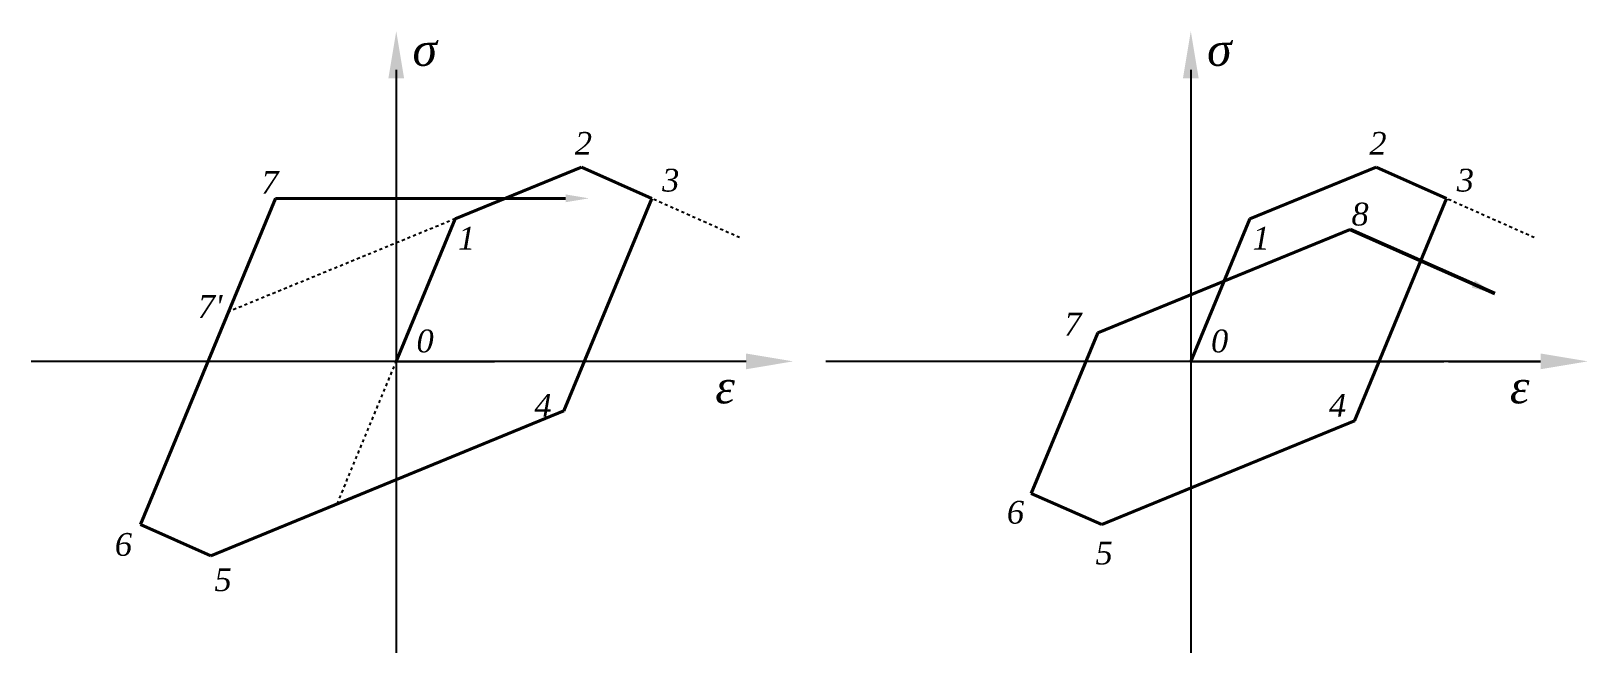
# Model space of a CAD drawing. Header units: inches. Extents: x -1038 to 587, y -1 to 567.
# Drawn here: x 294.2 to 345.5, y 161.3 to 181.7 of the extents above; entities that cross this region are included whole.
import ezdxf

# ---------------------------------------------------------------- set-up
doc = ezdxf.new("R2010")
doc.units = ezdxf.units.IN
doc.header["$MEASUREMENT"] = 0
doc.linetypes.add('DASHED2', pattern=[0.375, 0.25, -0.125])
doc.styles.get("Standard").update_dxf_attribs({"font": 'timesi.ttf', "height": 0.5})

msp = doc.modelspace()

# ---------------------------------------------------------------- texts
at = {"attachment_point": 1}
for s, width, insert, char_height in [('\\A1;{\\H1.08333x;σ}', 0.29924, (306.751, 181.67), 1), ('\\A1;{\\H1.08333x;σ}', 0.29924, (332.915, 181.67), 1), ('2', 12.55975, (312.094, 178.411), 0.75), ('2', 12.55975, (338.257, 178.411), 0.75), ('7', 12.55975, (301.772, 177.13), 0.75), ('3', 12.55975, (314.971, 177.2), 0.75), ('3', 12.55975, (341.135, 177.2), 0.75), ('8', 12.55975, (337.669, 176.083), 0.75), ('1', 12.55975, (308.247, 175.293), 0.75), ('1', 12.55975, (334.411, 175.293), 0.75), ("{\\fTimes New Roman Greek|b0|i1|c161|p18;7}'", 12.55975, (299.682, 173.044), 0.75), ('7', 12.55975, (328.213, 172.463), 0.75), ('0', 12.55975, (306.882, 171.908), 0.75), ('0', 12.55975, (333.045, 171.908), 0.75), ('4', 12.55975, (310.765, 169.789), 0.75), ('4', 12.55975, (310.765, 169.789), 0.75), ('4', 12.55975, (336.928, 169.789), 0.75), ('4', 12.55975, (336.928, 169.789), 0.75), ('6', 12.55975, (326.323, 166.272), 0.75), ('6', 12.55975, (296.949, 165.213), 0.75), ('5', 12.55975, (329.241, 164.93), 0.75), ('5', 12.55975, (300.23, 164.052), 0.75)]:
    msp.add_mtext_dynamic_manual_height_columns(s, width=width, gutter_width=1, heights=[0], dxfattribs=dict(at, insert=insert, char_height=char_height))
at = {"lineweight": 18, "char_height": 1, "attachment_point": 1}
for insert in [(316.722, 170.563), (342.885, 170.563)]:
    msp.add_mtext_dynamic_manual_height_columns('{\\H1.08333x;ε}', width=2.92585, gutter_width=1, heights=[0], dxfattribs=dict(at, insert=insert))

# ---------------------------------------------------------------- linework, layer by layer
at = {"lineweight": 25}
for p, q in [((306.215, 180.455), (306.215, 161.27)), ((332.378, 180.455), (332.378, 161.27)), ((317.735, 170.862), (294.193, 170.862)), ((306.215, 170.862), (306.215, 167.433)), ((306.215, 170.862), (309.445, 170.862)), ((306.215, 170.862), (309.445, 170.862)), ((306.215, 170.862), (309.445, 170.862)), ((306.215, 170.862), (306.215, 167.433)), ((306.215, 170.862), (309.445, 170.862)), ((306.215, 170.862), (309.445, 170.862)), ((306.215, 170.862), (309.445, 170.862)), ((306.215, 170.862), (306.215, 167.433)), ((306.215, 170.862), (309.445, 170.862)), ((306.215, 170.862), (309.445, 170.862)), ((306.215, 170.862), (309.445, 170.862)), ((306.215, 170.862), (306.215, 167.433)), ((306.215, 170.862), (309.445, 170.862)), ((306.215, 170.862), (309.445, 170.862)), ((306.215, 170.862), (309.445, 170.862)), ((306.215, 170.862), (306.215, 167.433)), ((306.215, 170.862), (309.445, 170.862)), ((306.215, 170.862), (309.445, 170.862)), ((306.215, 170.862), (309.445, 170.862)), ((306.215, 170.862), (306.215, 167.433)), ((306.215, 170.862), (309.445, 170.862)), ((306.215, 170.862), (309.445, 170.862)), ((306.215, 170.862), (309.445, 170.862)), ((306.215, 170.862), (306.215, 167.433)), ((306.215, 170.862), (309.445, 170.862)), ((306.215, 170.862), (309.445, 170.862)), ((306.215, 170.862), (309.445, 170.862)), ((306.215, 170.862), (306.215, 167.433)), ((306.215, 170.862), (309.445, 170.862)), ((306.215, 170.862), (309.445, 170.862)), ((306.215, 170.862), (309.445, 170.862)), ((343.898, 170.862), (320.356, 170.862)), ((332.378, 170.862), (335.608, 170.862)), ((332.378, 170.862), (335.608, 170.862)), ((332.378, 170.862), (335.608, 170.862))]:
    msp.add_line(p, q, dxfattribs=at)
at = {"lineweight": 40}
for p, q in [((308.159, 175.554), (312.316, 177.258)), ((312.316, 177.258), (314.635, 176.227)), ((334.322, 175.554), (338.479, 177.258)), ((338.479, 177.258), (340.799, 176.227)), ((297.795, 165.497), (302.24, 176.227)), ((311.789, 176.227), (302.24, 176.227)), ((311.736, 169.23), (314.635, 176.227)), ((337.765, 168.904), (340.799, 176.227)), ((337.765, 168.904), (340.799, 176.227)), ((337.765, 168.904), (340.799, 176.227)), ((306.215, 170.862), (308.159, 175.554)), ((332.378, 170.862), (334.322, 175.554)), ((329.316, 171.8), (337.629, 175.206)), ((327.127, 166.518), (329.316, 171.8)), ((300.114, 164.467), (311.736, 169.23)), ((329.451, 165.497), (337.765, 168.904)), ((327.127, 166.518), (329.447, 165.488)), ((297.795, 165.497), (300.114, 164.467))]:
    msp.add_line(p, q, dxfattribs=at)
at = {"linetype": 'DASHED2', "lineweight": 25, "ltscale": 0.2}
for p, q in [((312.316, 177.258), (317.518, 174.947)), ((338.479, 177.258), (343.681, 174.947)), ((308.159, 175.554), (300.694, 172.495)), ((304.271, 166.171), (306.215, 170.862))]:
    msp.add_line(p, q, dxfattribs=at)
at = {"lineweight": 53}
msp.add_line((337.629, 175.206), (342.392, 173.091), dxfattribs=at)
at = {"lineweight": 0}
for p, q in [((306.215, 170.862), (306.215, 174.016)), ((332.378, 170.862), (332.378, 174.016)), ((332.378, 170.862), (332.378, 174.016)), ((332.378, 170.862), (332.378, 174.016)), ((332.378, 170.862), (332.378, 174.016))]:
    msp.add_line(p, q, dxfattribs=at)
for p, q in [((332.378, 170.862), (340.707, 170.862)), ((340.861, 170.862), (343.898, 170.862))]:
    msp.add_line(p, q)
at = {"lineweight": 18}
for points in [[(305.956, 180.175), (306.215, 181.729), (306.474, 180.175)], [(332.119, 180.175), (332.378, 181.729), (332.637, 180.175)], [(311.789, 176.357), (312.566, 176.227), (311.789, 176.098)], [(341.735, 173.525), (342.392, 173.091), (341.63, 173.288)], [(317.735, 171.121), (319.289, 170.862), (317.735, 170.603)], [(343.898, 171.121), (345.452, 170.862), (343.898, 170.603)]]:
    msp.add_solid(points, dxfattribs=at)

msp.set_redraw_order([(e.dxf.handle, doc.entitydb.next_handle()) for e in msp.query("TEXT MTEXT ATTDEF DIMENSION ARC_DIMENSION")])  # texts and dimensions are drawn at this point

doc.saveas('drawing.dxf')
